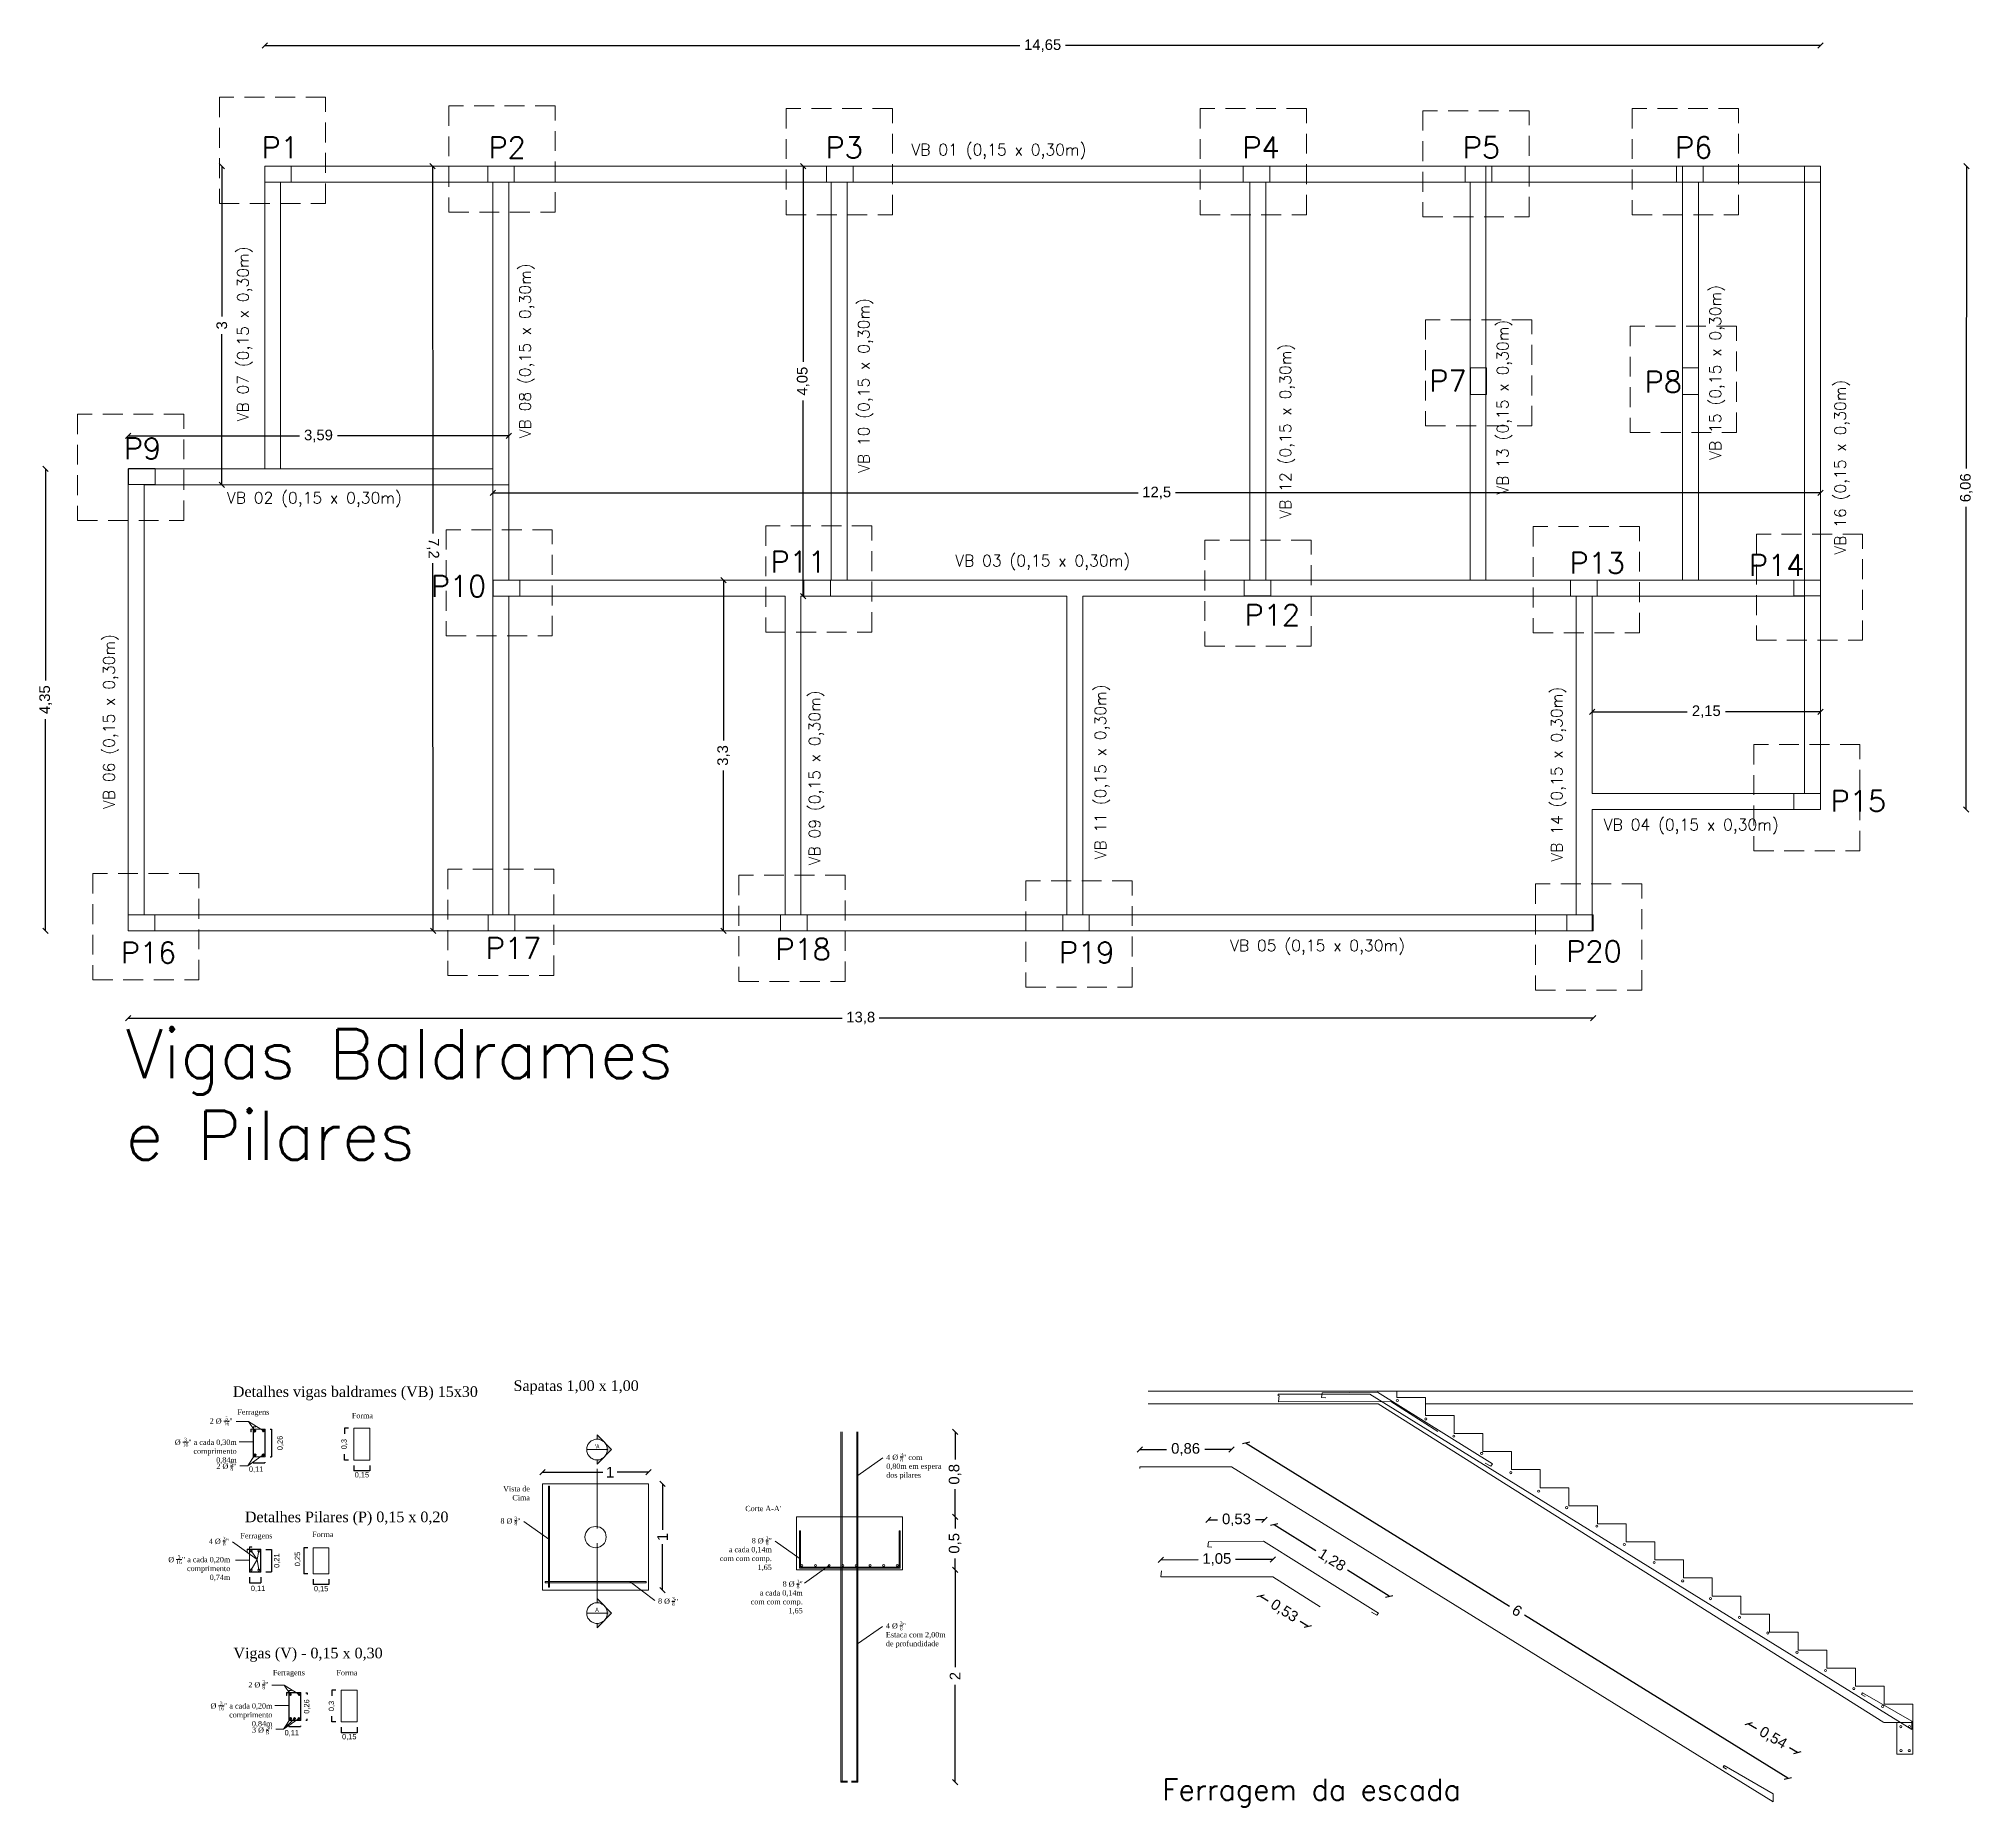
# Model space of a CAD drawing. Header units: metres. Extents: x 1628 to 1845, y 824 to 931.
# Drawn here: x 1764.54 to 1782.76, y 834.81 to 851.47 of the extents above; entities that cross this region are included whole.
import ezdxf
from ezdxf.enums import TextEntityAlignment as Align

# ---------------------------------------------------------------- set-up
doc = ezdxf.new("R2010")
doc.units = ezdxf.units.M
doc.header["$LTSCALE"] = 0.15
for name, pattern in [('ACAD_ISO02W100', [15, 12, -3]), ('CONTINUO', [0]), ('HIDDEN', [0.375, 0.25, -0.125]), ('HIDDEN2', [0.1875, 0.125, -0.0625])]:
    doc.linetypes.add(name, pattern=pattern)
doc.layers.get('0').update_dxf_attribs({"lineweight": 0, "plot": 0})
doc.layers.get('Defpoints').update_dxf_attribs({"lineweight": 0})
for name, color, linetype, lineweight in [('Alvenaria', 170, 'Continuous', 0), ('Alvenaria ext', 5, 'Continuous', 5), ('Alvenaria int', 150, 'Continuous', 5), ('Linhas invisíveis', 6, 'ACAD_ISO02W100', 0), ('Sistema elétrico', 54, 'Continuous', 0), ('Texto', 7, 'Continuous', 0)]:
    doc.layers.add(name, color=color, linetype=linetype, lineweight=lineweight)
doc.layers.add('SELO', color=5, linetype='Continuous')
doc.styles.add('lunardi 01', font='times.ttf', dxfattribs={"height": 0.05})
doc.styles.add('lunardi 02', font='romans.shx', dxfattribs={"height": 0.2})
doc.styles.add('lunardi 04', font='romans.shx', dxfattribs={"height": 0.4})
doc.styles.get("Standard").update_dxf_attribs({"font": 'arial.ttf'})
doc.styles.add('Tahoma', font='tahoma.ttf')
doc.dimstyles.new('Lunardi', dxfattribs={"dimtxt": 0.1, "dimasz": 0.05, "dimexe": 0, "dimexo": 0.05, "dimgap": 0.05, "dimtad": 0, "dimzin": 9, "dimtxsty": 'Standard', "dimblk": 'OBLIQUE', "dimcen": 0, "dimse1": 1, "dimse2": 1, "dimclrd": 1, "dimclre": 1, "dimclrt": 1, "dimadec": 0, "dimazin": 0, "dimtfac": 1, "dimtmove": 1, "dimatfit": 2, "dimldrblk": 'OBLIQUE', "dimfxl": 1, "dimarcsym": 0})
doc.dimstyles.new('Lunardi 005', dxfattribs={"dimtxt": 0.05, "dimasz": 0, "dimexe": 0, "dimexo": 0.05, "dimgap": 0.05, "dimtad": 0, "dimzin": 9, "dimtxsty": 'Standard', "dimblk": 'DOT', "dimcen": 1.3, "dimclrd": 1, "dimclre": 1, "dimclrt": 1, "dimadec": 0, "dimazin": 0, "dimtfac": 1, "dimtmove": 2, "dimatfit": 2, "dimldrblk": 'DOT', "dimfxl": 1, "dimarcsym": 0})

msp = doc.modelspace()

# ---------------------------------------------------------------- texts
at = {"layer": 'Texto', "ltscale": 0.2, "style": 'lunardi 01'}
for s, p in [('Detalhes vigas baldrames (VB) 15x30', (1766.373, 838.676)), ('Sapatas 1,00 x 1,00', (1769.016, 838.732)), ('Detalhes Pilares (P) 0,15 x 0,20', (1766.486, 837.496)), ('Vigas (V) - 0,15 x 0,30', (1766.378, 836.214))]:
    msp.add_text(s, height=0.1, dxfattribs=at).set_placement(p)
at = {"layer": 'Texto', "style": 'lunardi 02'}
msp.add_text('Ferragem da escada', height=0.2, rotation=359.9957, dxfattribs=at).set_placement((1775.123, 834.878))
at = {"layer": 'Texto', "attachment_point": 1}
for s, insert, char_height, width, rotation, style in [('P1', (1766.642, 850.543), 0.2, 0.49898, 359.9957, 'lunardi 02'), ('P2', (1768.779, 850.543), 0.2, 0.49898, 359.9957, 'lunardi 02'), ('P3', (1771.953, 850.543), 0.2, 0.49898, 359.9957, 'lunardi 02'), ('P4', (1775.878, 850.543), 0.2, 0.49898, 359.9957, 'lunardi 02'), ('P5', (1777.953, 850.543), 0.2, 0.49898, 359.9957, 'lunardi 02'), ('P6', (1779.952, 850.543), 0.2, 0.49898, 359.9957, 'lunardi 02'), ('VB 07 (0,15 x 0,30m)', (1766.414, 847.863), 0.10736, 2.13838, 90, 'lunardi 04'), ('VB 08 (0,15 x 0,30m)', (1769.071, 847.704), 0.10736, 2.13838, 90, 'lunardi 04'), ('VB 15 (0,15 x 0,30m)', (1780.278, 847.501), 0.10736, 2.13838, 90, 'lunardi 04'), ('VB 10 (0,15 x 0,30m)', (1772.26, 847.377), 0.10736, 2.13838, 90, 'lunardi 04'), ('VB 13 (0,15 x 0,30m)', (1778.276, 847.173), 0.10736, 2.13838, 90, 'lunardi 04'), ('VB 12 (0,15 x 0,30m)', (1776.23, 846.947), 0.10736, 2.13838, 90, 'lunardi 04'), ('P7', (1777.638, 848.345), 0.2, 0.49898, 359.9957, 'lunardi 02'), ('P8', (1779.666, 848.335), 0.2, 0.49898, 359.9957, 'lunardi 02'), ('VB 16 (0,15 x 0,30m)', (1781.454, 846.608), 0.10736, 2.13838, 90, 'lunardi 04'), ('P9', (1765.346, 847.708), 0.2, 0.49898, 359.9957, 'lunardi 02'), ('P11', (1771.435, 846.641), 0.2, 0.49898, 359.9957, 'lunardi 02'), ('P13', (1778.958, 846.63), 0.2, 0.49898, 359.9957, 'lunardi 02'), ('P14', (1780.647, 846.609), 0.2, 0.49898, 359.9957, 'lunardi 02'), ('P10', (1768.236, 846.412), 0.2, 0.49898, 359.9957, 'lunardi 02'), ('P12', (1775.899, 846.14), 0.2, 0.49898, 359.9957, 'lunardi 02'), ('VB 06 (0,15 x 0,30m)', (1765.153, 844.213), 0.10736, 2.13838, 90, 'lunardi 04'), ('VB 09 (0,15 x 0,30m)', (1771.797, 843.682), 0.10736, 2.13838, 90, 'lunardi 04'), ('VB 11 (0,15 x 0,30m)', (1774.488, 843.738), 0.10736, 2.13838, 90, 'lunardi 04'), ('VB 14 (0,15 x 0,30m)', (1778.785, 843.716), 0.10736, 2.13838, 90, 'lunardi 04'), ('P15', (1781.417, 844.388), 0.2, 0.49898, 359.9957, 'lunardi 02'), ('P16', (1765.317, 842.96), 0.2, 0.49898, 359.9957, 'lunardi 02'), ('P17', (1768.753, 843.003), 0.2, 0.49898, 359.9957, 'lunardi 02'), ('P18', (1771.481, 842.993), 0.2, 0.49898, 359.9957, 'lunardi 02'), ('P19', (1774.151, 842.961), 0.2, 0.49898, 359.9957, 'lunardi 02'), ('P20', (1778.928, 842.972), 0.2, 0.49898, 359.9957, 'lunardi 02'), ('Vigas Baldrames e Pilares', (1765.363, 842.139), 0.46105, 6.09813, 359.9957, 'lunardi 02')]:
    msp.add_mtext(s, dxfattribs=dict(at, insert=insert, char_height=char_height, width=width, rotation=rotation, style=style))
at = {"layer": 'Texto', "char_height": 0.10736, "width": 2.13838, "attachment_point": 1, "style": 'lunardi 04'}
for s, insert in [('VB 01 (0,15 x 0,30m)', (1772.763, 850.476)), ('VB 02 (0,15 x 0,30m)', (1766.317, 847.197)), ('VB 03 (0,15 x 0,30m)', (1773.175, 846.605)), ('VB 04 (0,15 x 0,30m)', (1779.282, 844.119)), ('VB 05 (0,15 x 0,30m)', (1775.763, 842.981))]:
    msp.add_mtext(s, dxfattribs=dict(at, insert=insert))
at = {"layer": 'Texto', "ltscale": 0.2, "char_height": 0.05, "width": 0.38616, "attachment_point": 3, "style": 'lunardi 01'}
for s, insert in [('Ferragens', (1766.716, 838.559)), ('Forma', (1767.693, 838.525)), ('Vista de Cima', (1769.17, 837.836)), ("Corte A-A'", (1771.536, 837.65)), ('Ferragens', (1766.745, 837.394)), ('Forma', (1767.32, 837.406)), ('Ferragens', (1767.051, 836.105)), ('Forma', (1767.547, 836.103))]:
    msp.add_mtext(s, dxfattribs=dict(at, insert=insert))
at = {"layer": 'Texto', "lineweight": 0, "char_height": 0.05, "style": 'lunardi 01'}
for s, insert, width, attachment_point in [('\\A1;2 %%C {\\H0.7x;\\S5/16;}"', (1766.371, 838.491), 0.53839, 3), ('\\A1;%%C {\\H0.7x;\\S3/16;}" a cada 0,30m comprimento 0,84m', (1766.409, 838.291), 0.60051, 3), ('\\A1;4 %%C {\\H0.7x;\\S3/8;}" com 0,80m em espera dos pilares', (1772.525, 838.149), 0.54029, 1), ('\\A1;2 %%C {\\H0.7x;\\S5/8;}"', (1766.407, 838.065), 0.53839, 3), ('\\A1;8 %%C {\\H0.7x;\\S3/8;}"', (1769.082, 837.55), 0.53839, 3), ('\\A1;4 %%C {\\H0.7x;\\S3/8;}"', (1766.336, 837.358), 0.53839, 3), ('\\A1;8 %%C {\\H0.7x;\\S3/8;}"\\Pa cada 0,14m com com comp. 1,65', (1771.448, 837.364), 0.53839, 3), ('\\A1;%%C {\\H0.7x;\\S3/16;}" a cada 0,20m comprimento 0,74m', (1766.348, 837.186), 0.60051, 3), ('\\A1;8 %%C {\\H0.7x;\\S3/8;}"\\Pa cada 0,14m com com comp. 1,65', (1771.739, 836.956), 0.53839, 3), ('\\A1;4 %%C {\\H0.7x;\\S3/8;}" \\PEstaca com 2,00m de profundidade', (1772.522, 836.562), 0.57612, 1), ('\\A1;2 %%C {\\H0.7x;\\S3/8;\\H1.4286x;"}', (1766.708, 836.007), 0.53839, 3), ('\\A1;%%C {\\H0.7x;\\S3/16;}" a cada 0,20m comprimento 0,84m', (1766.745, 835.808), 0.60051, 3), ('\\A1;3 %%C {\\H0.7x;\\S3/8;}"', (1766.743, 835.581), 0.53839, 3)]:
    msp.add_mtext(s, dxfattribs=dict(at, insert=insert, width=width, attachment_point=attachment_point))
at = {"layer": 'Texto', "lineweight": 0, "insert": (1770.375, 836.712), "char_height": 0.05, "width": 0.53839, "attachment_point": 7, "rotation": 358.327, "style": 'lunardi 01'}
msp.add_mtext('\\A1;8 %%C {\\H0.7x;\\S3/8;}"', dxfattribs=at)

# ---------------------------------------------------------------- blocks, each defined once
blk = doc.blocks.new('*D221')
at = {"layer": 'Defpoints', "color": 0}
for p in [(1767.513, 838.381), (1767.424, 838.081), (1767.513, 838.081)]:
    blk.add_point(p, dxfattribs=at)
at = {"layer": 'Texto', "color": 1, "lineweight": -2}
for p, q in [((1767.463, 838.381), (1767.424, 838.381)), ((1767.424, 838.381), (1767.424, 838.327)), ((1767.424, 838.081), (1767.424, 838.136)), ((1767.463, 838.081), (1767.424, 838.081))]:
    blk.add_line(p, q, dxfattribs=at)
at = {"layer": 'Texto', "color": 1, "lineweight": 0, "insert": (1767.424, 838.231), "char_height": 0.05, "attachment_point": 5, "rotation": 90}
blk.add_mtext('0,3', dxfattribs=at)
blk = doc.blocks.new('_Dot')
at = {"color": 0, "linetype": 'ByBlock', "lineweight": -2}
blk.add_line((-0.5, 0), (-1, 0), dxfattribs=at)
at = {"color": 0, "linetype": 'ByBlock', "const_width": 0.5}
blk.add_lwpolyline([(-0.25, 0, 1), (0.25, 0, 1)], format="xyb", close=True, dxfattribs=at)
blk = doc.blocks.new('*D222')
at = {"layer": 'Defpoints', "color": 0}
for p in [(1767.513, 838.081), (1767.513, 837.98), (1767.663, 838.081)]:
    blk.add_point(p, dxfattribs=at)
at = {"layer": 'Texto', "color": 1, "lineweight": -2}
for p, q in [((1767.513, 838.031), (1767.513, 837.98)), ((1767.663, 837.98), (1767.513, 837.98)), ((1767.663, 838.031), (1767.663, 837.98))]:
    blk.add_line(p, q, dxfattribs=at)
at = {"layer": 'Texto', "color": 1, "lineweight": 0, "insert": (1767.588, 837.938), "char_height": 0.05, "attachment_point": 5}
blk.add_mtext('0,15', dxfattribs=at)
blk = doc.blocks.new('*D223')
at = {"layer": 'Defpoints', "color": 0}
for p in [(1766.675, 838.371), (1766.675, 838.113), (1766.737, 838.113)]:
    blk.add_point(p, dxfattribs=at)
at = {"layer": 'Texto', "color": 1, "lineweight": -2}
for p, q in [((1766.725, 838.371), (1766.737, 838.371)), ((1766.737, 838.371), (1766.737, 838.113)), ((1766.725, 838.113), (1766.737, 838.113))]:
    blk.add_line(p, q, dxfattribs=at)
at = {"layer": 'Texto', "color": 1, "lineweight": 0, "insert": (1766.821, 838.242), "char_height": 0.05, "attachment_point": 5, "rotation": 90}
blk.add_mtext('0,26', dxfattribs=at)
blk = doc.blocks.new('*D220')
at = {"layer": 'Defpoints', "color": 0}
for p in [(1766.565, 838.111), (1766.675, 838.111), (1766.675, 838.054)]:
    blk.add_point(p, dxfattribs=at)
at = {"layer": 'Texto', "color": 1, "lineweight": -2}
for p, q in [((1766.565, 838.061), (1766.565, 838.054)), ((1766.565, 838.054), (1766.675, 838.054)), ((1766.675, 838.061), (1766.675, 838.054))]:
    blk.add_line(p, q, dxfattribs=at)
at = {"layer": 'Texto', "color": 1, "lineweight": 0, "insert": (1766.592, 837.991), "char_height": 0.05, "attachment_point": 5, "rotation": 0.0101}
blk.add_mtext('0,11', dxfattribs=at)
blk = doc.blocks.new('*D249')
at = {"layer": 'Defpoints', "color": 0}
for p in [(1767.129, 837.256), (1767.041, 837.009), (1767.129, 837.009)]:
    blk.add_point(p, dxfattribs=at)
at = {"layer": 'Texto', "color": 1, "lineweight": -2}
for p, q in [((1767.079, 837.256), (1767.041, 837.256)), ((1767.041, 837.256), (1767.041, 837.009)), ((1767.079, 837.009), (1767.041, 837.009))]:
    blk.add_line(p, q, dxfattribs=at)
at = {"layer": 'Texto', "color": 1, "lineweight": 0, "insert": (1766.986, 837.149), "char_height": 0.05, "attachment_point": 5, "rotation": 90}
blk.add_mtext('0,25', dxfattribs=at)
blk = doc.blocks.new('*D250')
at = {"layer": 'Defpoints', "color": 0}
for p in [(1767.129, 837.009), (1767.129, 836.908), (1767.278, 837.009)]:
    blk.add_point(p, dxfattribs=at)
at = {"layer": 'Texto', "color": 1, "lineweight": -2}
for p, q in [((1767.129, 836.959), (1767.129, 836.908)), ((1767.278, 836.908), (1767.129, 836.908)), ((1767.278, 836.959), (1767.278, 836.908))]:
    blk.add_line(p, q, dxfattribs=at)
at = {"layer": 'Texto', "color": 1, "lineweight": 0, "insert": (1767.204, 836.866), "char_height": 0.05, "attachment_point": 5}
blk.add_mtext('0,15', dxfattribs=at)
blk = doc.blocks.new('*D251')
at = {"layer": 'Defpoints', "color": 0}
for p in [(1766.633, 837.24), (1766.633, 837.029), (1766.736, 837.029)]:
    blk.add_point(p, dxfattribs=at)
at = {"layer": 'Texto', "color": 1, "lineweight": -2}
for p, q in [((1766.683, 837.24), (1766.736, 837.24)), ((1766.736, 837.24), (1766.736, 837.029)), ((1766.683, 837.029), (1766.736, 837.029))]:
    blk.add_line(p, q, dxfattribs=at)
at = {"layer": 'Texto', "color": 1, "lineweight": 0, "insert": (1766.79, 837.134), "char_height": 0.05, "attachment_point": 5, "rotation": 90}
blk.add_mtext('0,21', dxfattribs=at)
blk = doc.blocks.new('*D248')
at = {"layer": 'Defpoints', "color": 0}
for p in [(1766.529, 837.027), (1766.635, 837.027), (1766.635, 836.924)]:
    blk.add_point(p, dxfattribs=at)
at = {"layer": 'Texto', "color": 1, "lineweight": -2}
for p, q in [((1766.529, 836.977), (1766.529, 836.924)), ((1766.529, 836.924), (1766.635, 836.924)), ((1766.635, 836.977), (1766.635, 836.924))]:
    blk.add_line(p, q, dxfattribs=at)
at = {"layer": 'Texto', "color": 1, "lineweight": 0, "insert": (1766.61, 836.868), "char_height": 0.05, "attachment_point": 5}
blk.add_mtext('0,11', dxfattribs=at)
blk = doc.blocks.new('*U254')
at = {"layer": 'SELO', "lineweight": 0}
blk.add_circle((0, 0), 0.01, dxfattribs=at)
blk = doc.blocks.new('*U255')
at = {"layer": 'Alvenaria', "color": 0, "linetype": 'ByBlock', "lineweight": -2}
for p in [(0, 0), (0.128, 0), (0.257, 0), (0.385, 0), (0.513, 0), (0.642, 0), (0.77, 0), (0.898, 0)]:
    blk.add_blockref('*U254', p, dxfattribs=at)
blk = doc.blocks.new('_Oblique')
at = {"color": 0, "linetype": 'ByBlock', "lineweight": -2}
blk.add_line((-0.5, -0.5), (0.5, 0.5), dxfattribs=at)
blk = doc.blocks.new('*D259')
at = {"layer": 'Alvenaria', "color": 1, "linetype": 'CONTINUO', "lineweight": -2, "ltscale": 10}
for p, q in [((1773.173, 838.347), (1773.173, 838.088)), ((1773.173, 837.547), (1773.173, 837.806))]:
    blk.add_line(p, q, dxfattribs=at)
at = {"layer": 'Defpoints', "color": 0, "linetype": 'CONTINUO', "ltscale": 10}
for p in [(1772.259, 838.347), (1772.259, 837.547), (1773.173, 837.547)]:
    blk.add_point(p, dxfattribs=at)
at = {"layer": 'Alvenaria', "color": 1, "linetype": 'CONTINUO', "lineweight": -2, "ltscale": 10, "xscale": 0.05, "yscale": 0.05, "zscale": 0.05}
for p, rotation in [((1773.173, 838.347), 90), ((1773.173, 837.547), 270)]:
    blk.add_blockref('_Oblique', p, dxfattribs=dict(at, rotation=rotation))
at = {"layer": 'Alvenaria', "color": 1, "linetype": 'CONTINUO', "ltscale": 10, "insert": (1773.173, 837.947), "char_height": 0.1, "attachment_point": 5, "rotation": 90}
blk.add_mtext('0,8', dxfattribs=at)
blk = doc.blocks.new('*D260')
at = {"layer": 'Alvenaria', "color": 1, "linetype": 'CONTINUO', "lineweight": -2, "ltscale": 10}
for p, q in [((1773.173, 837.547), (1773.173, 837.438)), ((1773.173, 837.047), (1773.173, 837.155))]:
    blk.add_line(p, q, dxfattribs=at)
at = {"layer": 'Defpoints', "color": 0, "linetype": 'CONTINUO', "ltscale": 10}
for p in [(1772.259, 837.547), (1772.679, 837.047), (1773.173, 837.047)]:
    blk.add_point(p, dxfattribs=at)
at = {"layer": 'Alvenaria', "color": 1, "linetype": 'CONTINUO', "lineweight": -2, "ltscale": 10, "xscale": 0.05, "yscale": 0.05, "zscale": 0.05}
for p, rotation in [((1773.173, 837.547), 90), ((1773.173, 837.047), 270)]:
    blk.add_blockref('_Oblique', p, dxfattribs=dict(at, rotation=rotation))
at = {"layer": 'Alvenaria', "color": 1, "linetype": 'CONTINUO', "ltscale": 10, "insert": (1773.173, 837.297), "char_height": 0.1, "attachment_point": 5, "rotation": 90}
blk.add_mtext('0,5', dxfattribs=at)
blk = doc.blocks.new('*D261')
at = {"layer": 'Alvenaria', "color": 1, "linetype": 'CONTINUO', "lineweight": -2, "ltscale": 10}
for p, q in [((1773.173, 837.047), (1773.173, 836.13)), ((1773.173, 835.047), (1773.173, 835.964))]:
    blk.add_line(p, q, dxfattribs=at)
at = {"layer": 'Defpoints', "color": 0, "linetype": 'CONTINUO', "ltscale": 10}
for p in [(1772.679, 837.047), (1772.259, 835.047), (1773.173, 835.047)]:
    blk.add_point(p, dxfattribs=at)
at = {"layer": 'Alvenaria', "color": 1, "linetype": 'CONTINUO', "lineweight": -2, "ltscale": 10, "xscale": 0.05, "yscale": 0.05, "zscale": 0.05}
for p, rotation in [((1773.173, 837.047), 90), ((1773.173, 835.047), 270)]:
    blk.add_blockref('_Oblique', p, dxfattribs=dict(at, rotation=rotation))
at = {"layer": 'Alvenaria', "color": 1, "linetype": 'CONTINUO', "ltscale": 10, "insert": (1773.173, 836.047), "char_height": 0.1, "attachment_point": 5, "rotation": 90}
blk.add_mtext('2', dxfattribs=at)
blk = doc.blocks.new('*D262')
at = {"layer": 'Alvenaria', "color": 1, "linetype": 'CONTINUO', "lineweight": -2, "ltscale": 10}
for p, q in [((1769.288, 837.967), (1769.856, 837.967)), ((1770.288, 837.967), (1769.993, 837.967))]:
    blk.add_line(p, q, dxfattribs=at)
at = {"layer": 'Defpoints', "color": 0, "linetype": 'CONTINUO', "ltscale": 10}
for p in [(1770.288, 837.967), (1769.288, 837.856), (1770.288, 837.856)]:
    blk.add_point(p, dxfattribs=at)
at = {"layer": 'Alvenaria', "color": 1, "linetype": 'CONTINUO', "lineweight": -2, "ltscale": 10, "xscale": 0.05, "yscale": 0.05, "zscale": 0.05, "rotation": 180}
blk.add_blockref('_Oblique', (1769.288, 837.967), dxfattribs=at)
at = {"layer": 'Alvenaria', "color": 1, "linetype": 'CONTINUO', "lineweight": -2, "ltscale": 10, "xscale": 0.05, "yscale": 0.05, "zscale": 0.05}
blk.add_blockref('_Oblique', (1770.288, 837.967), dxfattribs=at)
at = {"layer": 'Alvenaria', "color": 1, "linetype": 'CONTINUO', "ltscale": 10, "insert": (1769.925, 837.967), "char_height": 0.1, "attachment_point": 5}
blk.add_mtext('1', dxfattribs=at)
blk = doc.blocks.new('*D263')
at = {"layer": 'Alvenaria', "color": 1, "linetype": 'CONTINUO', "lineweight": -2, "ltscale": 10}
for p, q in [((1770.419, 837.856), (1770.419, 837.425)), ((1770.419, 836.856), (1770.419, 837.288))]:
    blk.add_line(p, q, dxfattribs=at)
at = {"layer": 'Defpoints', "color": 0, "linetype": 'CONTINUO', "ltscale": 10}
for p in [(1770.288, 837.856), (1770.288, 836.856), (1770.419, 836.856)]:
    blk.add_point(p, dxfattribs=at)
at = {"layer": 'Alvenaria', "color": 1, "linetype": 'CONTINUO', "lineweight": -2, "ltscale": 10, "xscale": 0.05, "yscale": 0.05, "zscale": 0.05}
for p, rotation in [((1770.419, 837.856), 90), ((1770.419, 836.856), 270)]:
    blk.add_blockref('_Oblique', p, dxfattribs=dict(at, rotation=rotation))
at = {"layer": 'Alvenaria', "color": 1, "linetype": 'CONTINUO', "ltscale": 10, "insert": (1770.419, 837.356), "char_height": 0.1, "attachment_point": 5, "rotation": 90}
blk.add_mtext('1', dxfattribs=at)
blk = doc.blocks.new('*D265')
at = {"layer": 'Defpoints', "color": 0}
for p in [(1767.394, 835.915), (1767.305, 835.615), (1767.394, 835.615)]:
    blk.add_point(p, dxfattribs=at)
at = {"layer": 'Texto', "color": 1, "lineweight": -2}
for p, q in [((1767.344, 835.915), (1767.305, 835.915)), ((1767.305, 835.915), (1767.305, 835.86)), ((1767.305, 835.615), (1767.305, 835.669)), ((1767.344, 835.615), (1767.305, 835.615))]:
    blk.add_line(p, q, dxfattribs=at)
at = {"layer": 'Texto', "color": 1, "lineweight": 0, "insert": (1767.305, 835.765), "char_height": 0.05, "attachment_point": 5, "rotation": 90}
blk.add_mtext('0,3', dxfattribs=at)
blk = doc.blocks.new('*D266')
at = {"layer": 'Defpoints', "color": 0}
for p in [(1767.394, 835.615), (1767.544, 835.615), (1767.394, 835.513)]:
    blk.add_point(p, dxfattribs=at)
at = {"layer": 'Texto', "color": 1, "lineweight": -2}
for p, q in [((1767.394, 835.565), (1767.394, 835.513)), ((1767.544, 835.513), (1767.394, 835.513)), ((1767.544, 835.565), (1767.544, 835.513))]:
    blk.add_line(p, q, dxfattribs=at)
at = {"layer": 'Texto', "color": 1, "lineweight": 0, "insert": (1767.469, 835.472), "char_height": 0.05, "attachment_point": 5}
blk.add_mtext('0,15', dxfattribs=at)
blk = doc.blocks.new('*D267')
at = {"layer": 'Defpoints', "color": 0}
for p in [(1767.011, 835.889), (1767.011, 835.631), (1767.073, 835.631)]:
    blk.add_point(p, dxfattribs=at)
at = {"layer": 'Texto', "color": 1, "lineweight": -2}
for p, q in [((1767.061, 835.889), (1767.073, 835.889)), ((1767.073, 835.889), (1767.073, 835.874)), ((1767.061, 835.631), (1767.073, 835.631)), ((1767.073, 835.631), (1767.073, 835.645))]:
    blk.add_line(p, q, dxfattribs=at)
at = {"layer": 'Texto', "color": 1, "lineweight": 0, "insert": (1767.072, 835.76), "char_height": 0.05, "attachment_point": 5, "rotation": 90}
blk.add_mtext('0,26', dxfattribs=at)
blk = doc.blocks.new('*D264')
at = {"layer": 'Defpoints', "color": 0}
for p in [(1766.901, 835.629), (1767.011, 835.629), (1767.011, 835.572)]:
    blk.add_point(p, dxfattribs=at)
at = {"layer": 'Texto', "color": 1, "lineweight": -2}
for p, q in [((1766.901, 835.579), (1766.901, 835.572)), ((1766.901, 835.572), (1767.011, 835.572)), ((1767.011, 835.579), (1767.011, 835.572))]:
    blk.add_line(p, q, dxfattribs=at)
at = {"layer": 'Texto', "color": 1, "lineweight": 0, "insert": (1766.928, 835.509), "char_height": 0.05, "attachment_point": 5}
blk.add_mtext('0,11', dxfattribs=at)
blk = doc.blocks.new('*U268')
h = blk.add_hatch(color=256)
edge = h.paths.add_edge_path()
edge.add_line((0, 5.255), (0, 5.385))
edge.add_line((0, 5.385), (0.442, 4.943))
edge.add_line((0.442, 4.943), (0, 4.501))
edge.add_line((0, 4.501), (0, 4.63))
edge.add_arc((0, 4.943), 0.312, 270, 450)
h = blk.add_hatch(color=256)
edge = h.paths.add_edge_path()
edge.add_line((0, 0.312), (0, 0.442))
edge.add_line((0, 0.442), (0.442, 0))
edge.add_line((0.442, 0), (0, -0.442))
edge.add_line((0, -0.442), (0, -0.313))
edge.add_arc((0, 0), 0.312, 270, 450)
for p, q in [((-0.313, 4.943), (0.312, 4.943)), ((0, 0.312), (0, 4.63)), ((-0.313, 0), (0.312, 0))]:
    blk.add_line(p, q)
for points in [[(0, 5.255), (0, 5.385), (0.442, 4.943), (0, 4.501), (0, 4.63, 1)], [(0, 0.312), (0, 0.442), (0.442, 0), (0, -0.442), (0, -0.313, 1)]]:
    blk.add_lwpolyline(points, format="xyb", close=True)
for centre in [(0, 4.943), (0, 0)]:
    blk.add_circle(centre, 0.312)
at = {"style": 'Tahoma', "flags": 8}
for tag, p in [('SHEETNUMBER-b', (0, 4.88)), ('SHEETNUMBER', (0, -0.063))]:
    blk.add_attdef(tag, text='', height=0.125, dxfattribs=at).set_placement(p, align=Align.TOP_CENTER)
for tag, p in [('VIEWNUMBER-b', (0, 4.943)), ('VIEWNUMBER', (0, 0))]:
    blk.add_attdef(tag, text='', height=0.125, dxfattribs=at).set_placement(p, align=Align.BOTTOM_CENTER)
blk = doc.blocks.new('*D276')
at = {"layer": 'Defpoints', "color": 0, "linetype": 'CONTINUO', "ltscale": 10}
for p in [(1781.322, 851.402), (1766.673, 850.267), (1781.322, 850.267)]:
    blk.add_point(p, dxfattribs=at)
at = {"layer": 'Sistema elétrico', "color": 1, "linetype": 'CONTINUO', "lineweight": -2, "ltscale": 10}
for p, q in [((1766.673, 851.402), (1773.783, 851.402)), ((1781.322, 851.402), (1774.212, 851.402))]:
    blk.add_line(p, q, dxfattribs=at)
at = {"layer": 'Sistema elétrico', "color": 1, "linetype": 'CONTINUO', "lineweight": -2, "ltscale": 10, "xscale": 0.05, "yscale": 0.05, "zscale": 0.05, "rotation": 180}
blk.add_blockref('_Oblique', (1766.673, 851.402), dxfattribs=at)
at = {"layer": 'Sistema elétrico', "color": 1, "linetype": 'CONTINUO', "lineweight": -2, "ltscale": 10, "xscale": 0.05, "yscale": 0.05, "zscale": 0.05}
blk.add_blockref('_Oblique', (1781.322, 851.402), dxfattribs=at)
at = {"layer": 'Sistema elétrico', "color": 1, "linetype": 'CONTINUO', "ltscale": 10, "insert": (1773.998, 851.402), "char_height": 0.1, "attachment_point": 5}
blk.add_mtext('14,65', dxfattribs=at)
blk = doc.blocks.new('*D277')
at = {"layer": 'Defpoints', "color": 0, "linetype": 'CONTINUO', "ltscale": 10}
for p in [(1768.972, 847.726), (1765.387, 847.417), (1768.972, 847.417)]:
    blk.add_point(p, dxfattribs=at)
at = {"layer": 'Sistema elétrico', "color": 1, "linetype": 'CONTINUO', "lineweight": -2, "ltscale": 10}
for p, q in [((1765.387, 847.726), (1767, 847.726)), ((1768.972, 847.726), (1767.359, 847.726))]:
    blk.add_line(p, q, dxfattribs=at)
at = {"layer": 'Sistema elétrico', "color": 1, "linetype": 'CONTINUO', "lineweight": -2, "ltscale": 10, "xscale": 0.05, "yscale": 0.05, "zscale": 0.05, "rotation": 180}
blk.add_blockref('_Oblique', (1765.387, 847.726), dxfattribs=at)
at = {"layer": 'Sistema elétrico', "color": 1, "linetype": 'CONTINUO', "lineweight": -2, "ltscale": 10, "xscale": 0.05, "yscale": 0.05, "zscale": 0.05}
blk.add_blockref('_Oblique', (1768.972, 847.726), dxfattribs=at)
at = {"layer": 'Sistema elétrico', "color": 1, "linetype": 'CONTINUO', "ltscale": 10, "insert": (1767.179, 847.726), "char_height": 0.1, "attachment_point": 5}
blk.add_mtext('3,59', dxfattribs=at)
blk = doc.blocks.new('*D278')
at = {"layer": 'Defpoints', "color": 0, "linetype": 'CONTINUO', "ltscale": 10}
for p in [(1766.673, 850.267), (1766.269, 847.267), (1766.673, 847.267)]:
    blk.add_point(p, dxfattribs=at)
at = {"layer": 'Sistema elétrico', "color": 1, "linetype": 'CONTINUO', "lineweight": -2, "ltscale": 10}
for p, q in [((1766.269, 850.267), (1766.269, 848.85)), ((1766.269, 847.267), (1766.269, 848.685))]:
    blk.add_line(p, q, dxfattribs=at)
at = {"layer": 'Sistema elétrico', "color": 1, "linetype": 'CONTINUO', "lineweight": -2, "ltscale": 10, "xscale": 0.05, "yscale": 0.05, "zscale": 0.05}
for p, rotation in [((1766.269, 850.267), 90), ((1766.269, 847.267), 270)]:
    blk.add_blockref('_Oblique', p, dxfattribs=dict(at, rotation=rotation))
at = {"layer": 'Sistema elétrico', "color": 1, "linetype": 'CONTINUO', "ltscale": 10, "insert": (1766.269, 848.767), "char_height": 0.1, "attachment_point": 5, "rotation": 90}
blk.add_mtext('3', dxfattribs=at)
blk = doc.blocks.new('*D279')
at = {"layer": 'Defpoints', "color": 0, "linetype": 'CONTINUO', "ltscale": 10}
for p in [(1768.773, 850.267), (1768.258, 843.066), (1768.777, 843.066)]:
    blk.add_point(p, dxfattribs=at)
at = {"layer": 'Sistema elétrico', "color": 1, "linetype": 'CONTINUO', "lineweight": -2, "ltscale": 10}
for p, q in [((1768.254, 850.267), (1768.256, 846.807)), ((1768.258, 843.066), (1768.256, 846.527))]:
    blk.add_line(p, q, dxfattribs=at)
at = {"layer": 'Sistema elétrico', "color": 1, "linetype": 'CONTINUO', "lineweight": -2, "ltscale": 10, "xscale": 0.05, "yscale": 0.05, "zscale": 0.05}
for p, rotation in [((1768.254, 850.267), 90.02691415036693), ((1768.258, 843.066), 270.026914150367)]:
    blk.add_blockref('_Oblique', p, dxfattribs=dict(at, rotation=rotation))
at = {"layer": 'Sistema elétrico', "color": 1, "linetype": 'CONTINUO', "ltscale": 10, "insert": (1768.256, 846.667), "char_height": 0.1, "attachment_point": 5, "rotation": 270.0269}
blk.add_mtext('7,2', dxfattribs=at)
blk = doc.blocks.new('*D280')
at = {"layer": 'Defpoints', "color": 0, "linetype": 'CONTINUO', "ltscale": 10}
for p in [(1765.387, 847.417), (1764.61, 843.066), (1765.387, 843.066)]:
    blk.add_point(p, dxfattribs=at)
at = {"layer": 'Sistema elétrico', "color": 1, "linetype": 'CONTINUO', "lineweight": -2, "ltscale": 10}
for p, q in [((1764.61, 847.417), (1764.61, 845.424)), ((1764.61, 843.066), (1764.61, 845.06))]:
    blk.add_line(p, q, dxfattribs=at)
at = {"layer": 'Sistema elétrico', "color": 1, "linetype": 'CONTINUO', "lineweight": -2, "ltscale": 10, "xscale": 0.05, "yscale": 0.05, "zscale": 0.05}
for p, rotation in [((1764.61, 847.417), 90), ((1764.61, 843.066), 270)]:
    blk.add_blockref('_Oblique', p, dxfattribs=dict(at, rotation=rotation))
at = {"layer": 'Sistema elétrico', "color": 1, "linetype": 'CONTINUO', "ltscale": 10, "insert": (1764.61, 845.242), "char_height": 0.1, "attachment_point": 5, "rotation": 90}
blk.add_mtext('4,35', dxfattribs=at)
blk = doc.blocks.new('*D281')
at = {"layer": 'Defpoints', "color": 0, "linetype": 'CONTINUO', "ltscale": 10}
for p in [(1765.387, 843.066), (1779.183, 843.066), (1779.183, 842.244)]:
    blk.add_point(p, dxfattribs=at)
at = {"layer": 'Sistema elétrico', "color": 1, "linetype": 'CONTINUO', "lineweight": -2, "ltscale": 10}
for p, q in [((1765.387, 842.244), (1772.11, 842.244)), ((1779.183, 842.244), (1772.46, 842.244))]:
    blk.add_line(p, q, dxfattribs=at)
at = {"layer": 'Sistema elétrico', "color": 1, "linetype": 'CONTINUO', "lineweight": -2, "ltscale": 10, "xscale": 0.05, "yscale": 0.05, "zscale": 0.05, "rotation": 180}
blk.add_blockref('_Oblique', (1765.387, 842.244), dxfattribs=at)
at = {"layer": 'Sistema elétrico', "color": 1, "linetype": 'CONTINUO', "lineweight": -2, "ltscale": 10, "xscale": 0.05, "yscale": 0.05, "zscale": 0.05}
blk.add_blockref('_Oblique', (1779.183, 842.244), dxfattribs=at)
at = {"layer": 'Sistema elétrico', "color": 1, "linetype": 'CONTINUO', "ltscale": 10, "insert": (1772.285, 842.244), "char_height": 0.1, "attachment_point": 5}
blk.add_mtext('13,8', dxfattribs=at)
blk = doc.blocks.new('*D282')
at = {"layer": 'Defpoints', "color": 0, "linetype": 'CONTINUO', "ltscale": 10}
for p in [(1770.994, 846.367), (1771.53, 846.367), (1771.53, 843.066)]:
    blk.add_point(p, dxfattribs=at)
at = {"layer": 'Sistema elétrico', "color": 1, "linetype": 'CONTINUO', "lineweight": -2, "ltscale": 10}
for p, q in [((1770.994, 846.367), (1770.994, 844.858)), ((1770.994, 843.066), (1770.994, 844.576))]:
    blk.add_line(p, q, dxfattribs=at)
at = {"layer": 'Sistema elétrico', "color": 1, "linetype": 'CONTINUO', "lineweight": -2, "ltscale": 10, "xscale": 0.05, "yscale": 0.05, "zscale": 0.05}
for p, rotation in [((1770.994, 846.367), 90), ((1770.994, 843.066), 270)]:
    blk.add_blockref('_Oblique', p, dxfattribs=dict(at, rotation=rotation))
at = {"layer": 'Sistema elétrico', "color": 1, "linetype": 'CONTINUO', "ltscale": 10, "insert": (1770.994, 844.717), "char_height": 0.1, "attachment_point": 5, "rotation": 90}
blk.add_mtext('3,3', dxfattribs=at)
blk = doc.blocks.new('*D283')
at = {"layer": 'Defpoints', "color": 0, "linetype": 'CONTINUO', "ltscale": 10}
for p in [(1771.964, 850.267), (1771.743, 846.218), (1771.964, 846.218)]:
    blk.add_point(p, dxfattribs=at)
at = {"layer": 'Sistema elétrico', "color": 1, "linetype": 'CONTINUO', "lineweight": -2, "ltscale": 10}
for p, q in [((1771.743, 850.267), (1771.743, 848.425)), ((1771.743, 846.218), (1771.743, 848.06))]:
    blk.add_line(p, q, dxfattribs=at)
at = {"layer": 'Sistema elétrico', "color": 1, "linetype": 'CONTINUO', "lineweight": -2, "ltscale": 10, "xscale": 0.05, "yscale": 0.05, "zscale": 0.05}
for p, rotation in [((1771.743, 850.267), 90), ((1771.743, 846.218), 270)]:
    blk.add_blockref('_Oblique', p, dxfattribs=dict(at, rotation=rotation))
at = {"layer": 'Sistema elétrico', "color": 1, "linetype": 'CONTINUO', "ltscale": 10, "insert": (1771.743, 848.242), "char_height": 0.1, "attachment_point": 5, "rotation": 90}
blk.add_mtext('4,05', dxfattribs=at)
blk = doc.blocks.new('*D284')
at = {"layer": 'Defpoints', "color": 0, "linetype": 'CONTINUO', "ltscale": 10}
for p in [(1781.322, 850.267), (1781.321, 844.209), (1782.695, 844.209)]:
    blk.add_point(p, dxfattribs=at)
at = {"layer": 'Sistema elétrico', "color": 1, "linetype": 'CONTINUO', "lineweight": -2, "ltscale": 10}
for p, q in [((1782.696, 850.267), (1782.695, 847.418)), ((1782.695, 844.209), (1782.695, 847.058))]:
    blk.add_line(p, q, dxfattribs=at)
at = {"layer": 'Sistema elétrico', "color": 1, "linetype": 'CONTINUO', "lineweight": -2, "ltscale": 10, "xscale": 0.05, "yscale": 0.05, "zscale": 0.05}
for p, rotation in [((1782.696, 850.267), 89.9887057763986), ((1782.695, 844.209), 269.9887057763986)]:
    blk.add_blockref('_Oblique', p, dxfattribs=dict(at, rotation=rotation))
at = {"layer": 'Sistema elétrico', "color": 1, "linetype": 'CONTINUO', "ltscale": 10, "insert": (1782.695, 847.238), "char_height": 0.1, "attachment_point": 5, "rotation": 89.9887}
blk.add_mtext('6,06', dxfattribs=at)
blk = doc.blocks.new('*D285')
at = {"layer": 'Defpoints', "color": 0, "linetype": 'CONTINUO', "ltscale": 10}
for p in [(1768.822, 847.189), (1768.822, 846.369), (1781.322, 846.369)]:
    blk.add_point(p, dxfattribs=at)
at = {"layer": 'Sistema elétrico', "color": 1, "linetype": 'CONTINUO', "lineweight": -2, "ltscale": 10}
for p, q in [((1768.822, 847.189), (1774.897, 847.189)), ((1781.322, 847.189), (1775.248, 847.189))]:
    blk.add_line(p, q, dxfattribs=at)
at = {"layer": 'Sistema elétrico', "color": 1, "linetype": 'CONTINUO', "lineweight": -2, "ltscale": 10, "xscale": 0.05, "yscale": 0.05, "zscale": 0.05, "rotation": 180}
blk.add_blockref('_Oblique', (1768.822, 847.189), dxfattribs=at)
at = {"layer": 'Sistema elétrico', "color": 1, "linetype": 'CONTINUO', "lineweight": -2, "ltscale": 10, "xscale": 0.05, "yscale": 0.05, "zscale": 0.05}
blk.add_blockref('_Oblique', (1781.322, 847.189), dxfattribs=at)
at = {"layer": 'Sistema elétrico', "color": 1, "linetype": 'CONTINUO', "ltscale": 10, "insert": (1775.072, 847.189), "char_height": 0.1, "attachment_point": 5}
blk.add_mtext('12,5', dxfattribs=at)
blk = doc.blocks.new('*D286')
at = {"layer": 'Defpoints', "color": 0, "linetype": 'CONTINUO', "ltscale": 10}
for p in [(1781.322, 845.129), (1779.172, 844.358), (1781.322, 844.358)]:
    blk.add_point(p, dxfattribs=at)
at = {"layer": 'Sistema elétrico', "color": 1, "linetype": 'CONTINUO', "lineweight": -2, "ltscale": 10}
for p, q in [((1779.172, 845.129), (1780.066, 845.129)), ((1781.322, 845.129), (1780.428, 845.129))]:
    blk.add_line(p, q, dxfattribs=at)
at = {"layer": 'Sistema elétrico', "color": 1, "linetype": 'CONTINUO', "lineweight": -2, "ltscale": 10, "xscale": 0.05, "yscale": 0.05, "zscale": 0.05, "rotation": 180}
blk.add_blockref('_Oblique', (1779.172, 845.129), dxfattribs=at)
at = {"layer": 'Sistema elétrico', "color": 1, "linetype": 'CONTINUO', "lineweight": -2, "ltscale": 10, "xscale": 0.05, "yscale": 0.05, "zscale": 0.05}
blk.add_blockref('_Oblique', (1781.322, 845.129), dxfattribs=at)
at = {"layer": 'Sistema elétrico', "color": 1, "linetype": 'CONTINUO', "ltscale": 10, "insert": (1780.247, 845.129), "char_height": 0.1, "attachment_point": 5}
blk.add_mtext('2,15', dxfattribs=at)
blk = doc.blocks.new('*D288')
at = {"layer": 'Alvenaria int', "color": 1, "linetype": 'CONTINUO', "lineweight": -2, "ltscale": 10}
for p, q in [((1774.912, 838.182), (1775.164, 838.182)), ((1775.775, 838.182), (1775.524, 838.182))]:
    blk.add_line(p, q, dxfattribs=at)
at = {"layer": 'Defpoints', "color": 0, "linetype": 'CONTINUO', "ltscale": 10}
for p in [(1775.775, 838.182), (1774.912, 838.017), (1775.775, 838.017)]:
    blk.add_point(p, dxfattribs=at)
at = {"layer": 'Alvenaria int', "color": 1, "linetype": 'CONTINUO', "lineweight": -2, "ltscale": 10, "xscale": 0.05, "yscale": 0.05, "zscale": 0.05}
for p, rotation in [((1774.912, 838.182), 180.0156026288151), ((1775.775, 838.182), 0.01560262881515129)]:
    blk.add_blockref('_Oblique', p, dxfattribs=dict(at, rotation=rotation))
at = {"layer": 'Alvenaria int', "color": 1, "linetype": 'CONTINUO', "ltscale": 10, "insert": (1775.344, 838.182), "char_height": 0.1, "attachment_point": 5, "rotation": 0.0156}
blk.add_mtext('0,86', dxfattribs=at)
blk = doc.blocks.new('*D289')
at = {"layer": 'Alvenaria int', "color": 1, "linetype": 'CONTINUO', "lineweight": -2, "ltscale": 10}
for p, q in [((1775.913, 838.241), (1778.394, 836.706)), ((1781.016, 835.085), (1778.535, 836.619))]:
    blk.add_line(p, q, dxfattribs=at)
at = {"layer": 'Defpoints', "color": 0, "linetype": 'CONTINUO', "ltscale": 10}
for p in [(1775.775, 838.017), (1781.016, 835.085), (1780.878, 834.861)]:
    blk.add_point(p, dxfattribs=at)
at = {"layer": 'Alvenaria int', "color": 1, "linetype": 'CONTINUO', "lineweight": -2, "ltscale": 10, "xscale": 0.05, "yscale": 0.05, "zscale": 0.05}
for p, rotation in [((1775.913, 838.241), 148.264648975121), ((1781.016, 835.085), 328.2646489751211)]:
    blk.add_blockref('_Oblique', p, dxfattribs=dict(at, rotation=rotation))
at = {"layer": 'Alvenaria int', "color": 1, "linetype": 'CONTINUO', "ltscale": 10, "insert": (1778.465, 836.663), "char_height": 0.1, "attachment_point": 5, "rotation": 328.2646}
blk.add_mtext('6', dxfattribs=at)
blk = doc.blocks.new('*D290')
at = {"layer": 'Alvenaria int', "color": 1, "linetype": 'CONTINUO', "lineweight": -2, "ltscale": 10}
for p, q in [((1780.643, 835.598), (1780.719, 835.553)), ((1781.106, 835.327), (1781.029, 835.372))]:
    blk.add_line(p, q, dxfattribs=at)
at = {"layer": 'Defpoints', "color": 0, "linetype": 'CONTINUO', "ltscale": 10}
for p in [(1780.643, 835.598), (1780.415, 835.207), (1780.878, 834.937)]:
    blk.add_point(p, dxfattribs=at)
at = {"layer": 'Alvenaria int', "color": 1, "linetype": 'CONTINUO', "lineweight": -2, "ltscale": 10, "xscale": 0.05, "yscale": 0.05, "zscale": 0.05}
for p, rotation in [((1780.643, 835.598), 149.7106339868369), ((1781.106, 835.327), 329.7106339868368)]:
    blk.add_blockref('_Oblique', p, dxfattribs=dict(at, rotation=rotation))
at = {"layer": 'Alvenaria int', "color": 1, "linetype": 'CONTINUO', "ltscale": 10, "insert": (1780.874, 835.462), "char_height": 0.1, "attachment_point": 5, "rotation": 329.7106}
blk.add_mtext('0,54', dxfattribs=at)
blk = doc.blocks.new('*D291')
at = {"layer": 'Alvenaria int', "color": 1, "linetype": 'CONTINUO', "lineweight": -2, "ltscale": 10}
for p, q in [((1775.558, 837.518), (1775.643, 837.518)), ((1776.087, 837.518), (1776.003, 837.518))]:
    blk.add_line(p, q, dxfattribs=at)
at = {"layer": 'Defpoints', "color": 0, "linetype": 'CONTINUO', "ltscale": 10}
for p in [(1776.087, 837.518), (1775.558, 837.311), (1776.087, 837.311)]:
    blk.add_point(p, dxfattribs=at)
at = {"layer": 'Alvenaria int', "color": 1, "linetype": 'CONTINUO', "lineweight": -2, "ltscale": 10, "xscale": 0.05, "yscale": 0.05, "zscale": 0.05, "rotation": 180}
blk.add_blockref('_Oblique', (1775.558, 837.518), dxfattribs=at)
at = {"layer": 'Alvenaria int', "color": 1, "linetype": 'CONTINUO', "lineweight": -2, "ltscale": 10, "xscale": 0.05, "yscale": 0.05, "zscale": 0.05}
blk.add_blockref('_Oblique', (1776.087, 837.518), dxfattribs=at)
at = {"layer": 'Alvenaria int', "color": 1, "linetype": 'CONTINUO', "ltscale": 10, "insert": (1775.823, 837.518), "char_height": 0.1, "attachment_point": 5}
blk.add_mtext('0,53', dxfattribs=at)
blk = doc.blocks.new('*D292')
at = {"layer": 'Alvenaria int', "color": 1, "linetype": 'CONTINUO', "lineweight": -2, "ltscale": 10}
for p, q in [((1776.178, 837.473), (1776.57, 837.229)), ((1777.26, 836.798), (1776.867, 837.043))]:
    blk.add_line(p, q, dxfattribs=at)
at = {"layer": 'Defpoints', "color": 0, "linetype": 'CONTINUO', "ltscale": 10}
for p in [(1776.079, 837.316), (1777.26, 836.798), (1777.161, 836.64)]:
    blk.add_point(p, dxfattribs=at)
at = {"layer": 'Alvenaria int', "color": 1, "linetype": 'CONTINUO', "lineweight": -2, "ltscale": 10, "xscale": 0.05, "yscale": 0.05, "zscale": 0.05}
for p, rotation in [((1776.178, 837.473), 148.0370004951833), ((1777.26, 836.798), 328.0370004951833)]:
    blk.add_blockref('_Oblique', p, dxfattribs=dict(at, rotation=rotation))
at = {"layer": 'Alvenaria int', "color": 1, "linetype": 'CONTINUO', "ltscale": 10, "insert": (1776.719, 837.136), "char_height": 0.1, "attachment_point": 5, "rotation": 328.037}
blk.add_mtext('1,28', dxfattribs=at)
blk = doc.blocks.new('*D293')
at = {"layer": 'Alvenaria int', "color": 1, "linetype": 'CONTINUO', "lineweight": -2, "ltscale": 10}
for p, q in [((1776.049, 836.801), (1776.12, 836.755)), ((1776.494, 836.516), (1776.423, 836.562))]:
    blk.add_line(p, q, dxfattribs=at)
at = {"layer": 'Defpoints', "color": 0, "linetype": 'CONTINUO', "ltscale": 10}
for p in [(1776.166, 836.983), (1776.049, 836.801), (1776.61, 836.699)]:
    blk.add_point(p, dxfattribs=at)
at = {"layer": 'Alvenaria int', "color": 1, "linetype": 'CONTINUO', "lineweight": -2, "ltscale": 10, "xscale": 0.05, "yscale": 0.05, "zscale": 0.05}
for p, rotation in [((1776.049, 836.801), 147.399182756884), ((1776.494, 836.516), 327.399182756884)]:
    blk.add_blockref('_Oblique', p, dxfattribs=dict(at, rotation=rotation))
at = {"layer": 'Alvenaria int', "color": 1, "linetype": 'CONTINUO', "ltscale": 10, "insert": (1776.271, 836.658), "char_height": 0.1, "attachment_point": 5, "rotation": 327.3992}
blk.add_mtext('0,53', dxfattribs=at)
blk = doc.blocks.new('*D294')
at = {"layer": 'Alvenaria int', "color": 1, "linetype": 'CONTINUO', "lineweight": -2, "ltscale": 10}
for p, q in [((1775.111, 837.143), (1775.462, 837.144)), ((1776.165, 837.146), (1775.814, 837.145))]:
    blk.add_line(p, q, dxfattribs=at)
at = {"layer": 'Defpoints', "color": 0, "linetype": 'CONTINUO', "ltscale": 10}
for p in [(1775.111, 837.143), (1775.111, 836.981), (1776.166, 836.983)]:
    blk.add_point(p, dxfattribs=at)
at = {"layer": 'Alvenaria int', "color": 1, "linetype": 'CONTINUO', "lineweight": -2, "ltscale": 10, "xscale": 0.05, "yscale": 0.05, "zscale": 0.05}
for p, rotation in [((1775.111, 837.143), 180.1379062207376), ((1776.165, 837.146), 0.1379062207375892)]:
    blk.add_blockref('_Oblique', p, dxfattribs=dict(at, rotation=rotation))
at = {"layer": 'Alvenaria int', "color": 1, "linetype": 'CONTINUO', "ltscale": 10, "insert": (1775.638, 837.145), "char_height": 0.1, "attachment_point": 5, "rotation": 0.1379}
blk.add_mtext('1,05', dxfattribs=at)

# ---------------------------------------------------------------- dimensions: what is measured, and where the dimension line sits
at = {"layer": 'Alvenaria', "linetype": 'CONTINUO', "ltscale": 10}
for p1, p2, distance, picture, middle in [((1772.259, 838.347), (1772.259, 837.547), 0.914, '*D259', (1773.173, 837.947)), ((1770.288, 837.856), (1770.288, 836.856), 0.131, '*D263', (1770.419, 837.356))]:
    dim = msp.add_aligned_dim(p1=p1, p2=p2, distance=distance, dimstyle='Lunardi', override={"dimfxlon": 1}, dxfattribs=at)
    dim.commit()
    dim.dimension.update_dxf_attribs({"geometry": picture, "text_midpoint": middle})
dim = msp.add_linear_dim(base=(1770.288, 837.967), p1=(1769.288, 837.856), p2=(1770.288, 837.856), angle=0, dimstyle='Lunardi', override={"dimfxlon": 1}, dxfattribs=at)
dim.commit()
dim.dimension.update_dxf_attribs({"geometry": '*D262', "text_midpoint": (1769.925, 837.967), "dimtype": 161})
for base, p1, p2, picture, middle in [((1773.173, 837.047), (1772.259, 837.547), (1772.679, 837.047), '*D260', (1773.173, 837.297)), ((1773.173, 835.047), (1772.679, 837.047), (1772.259, 835.047), '*D261', (1773.173, 836.047))]:
    dim = msp.add_linear_dim(base=base, p1=p1, p2=p2, angle=90, dimstyle='Lunardi', override={"dimfxlon": 1}, dxfattribs=at)
    dim.commit()
    dim.dimension.update_dxf_attribs({"geometry": picture, "text_midpoint": middle})
at = {"layer": 'Alvenaria int', "linetype": 'CONTINUO', "ltscale": 10}
for p1, p2, distance, picture, middle in [((1774.912, 838.017), (1775.775, 838.017), 0.165, '*D288', (1775.344, 838.182)), ((1775.775, 838.017), (1780.878, 834.861), 0.263, '*D289', (1778.465, 836.663)), ((1775.558, 837.311), (1776.087, 837.311), 0.207, '*D291', (1775.823, 837.518)), ((1776.079, 837.316), (1777.161, 836.64), 0.186, '*D292', (1776.719, 837.136)), ((1776.1658, 836.9831), (1775.111, 836.9806), -0.1628, '*D294', (1775.638, 837.1446)), ((1776.61, 836.699), (1776.166, 836.983), 0.217, '*D293', (1776.271, 836.658)), ((1780.878, 834.937), (1780.415, 835.207), -0.452, '*D290', (1780.874, 835.462))]:
    dim = msp.add_aligned_dim(p1=p1, p2=p2, distance=distance, dimstyle='Lunardi', override={"dimfxlon": 1}, dxfattribs=at)
    dim.commit()
    dim.dimension.update_dxf_attribs({"geometry": picture, "text_midpoint": middle})
at = {"layer": 'Sistema elétrico', "linetype": 'CONTINUO', "ltscale": 10}
for p1, p2, distance, picture, middle in [((1766.673, 850.267), (1781.322, 850.267), 1.134, '*D276', (1773.998, 851.402)), ((1766.673, 850.267), (1766.673, 847.267), -0.404, '*D278', (1766.269, 848.767)), ((1768.773, 850.267), (1768.777, 843.066), -0.519, '*D279', (1768.256, 846.667)), ((1771.964, 850.267), (1771.964, 846.218), -0.221, '*D283', (1771.743, 848.242)), ((1781.322, 850.267), (1781.321, 844.209), 1.374, '*D284', (1782.695, 847.238)), ((1765.3869, 847.4173), (1768.972, 847.4173), 0.3092, '*D277', (1767.1795, 847.7265)), ((1765.387, 847.417), (1765.387, 843.066), -0.777, '*D280', (1764.61, 845.242)), ((1781.322, 846.369), (1768.822, 846.369), -0.819, '*D285', (1775.072, 847.189)), ((1771.53, 843.066), (1771.53, 846.367), 0.536, '*D282', (1770.994, 844.717)), ((1779.172, 844.358), (1781.322, 844.358), 0.771, '*D286', (1780.247, 845.129)), ((1765.387, 843.066), (1779.183, 843.066), -0.823, '*D281', (1772.285, 842.244))]:
    dim = msp.add_aligned_dim(p1=p1, p2=p2, distance=distance, dimstyle='Lunardi', override={"dimfxlon": 1}, dxfattribs=at)
    dim.commit()
    dim.dimension.update_dxf_attribs({"geometry": picture, "text_midpoint": middle})
at = {"layer": 'Texto', "lineweight": 0}
for base, p1, p2, angle, picture, middle in [((1766.737, 838.113), (1766.675, 838.371), (1766.675, 838.113), 270, '*D223', (1766.821, 838.242)), ((1767.424, 838.081), (1767.513, 838.381), (1767.513, 838.081), 270, '*D221', (1767.424, 838.231)), ((1766.675, 838.054), (1766.565, 838.111), (1766.675, 838.111), 0.0101, '*D220', (1766.592, 837.991)), ((1767.513, 837.98), (1767.663, 838.081), (1767.513, 838.081), 180, '*D222', (1767.588, 837.938)), ((1766.736, 837.029), (1766.633, 837.24), (1766.633, 837.029), 270, '*D251', (1766.79, 837.134)), ((1767.041, 837.009), (1767.129, 837.256), (1767.129, 837.009), 270, '*D249', (1766.986, 837.149)), ((1766.635, 836.924), (1766.529, 837.027), (1766.635, 837.027), 0, '*D248', (1766.61, 836.868)), ((1767.129, 836.908), (1767.278, 837.009), (1767.129, 837.009), 180, '*D250', (1767.204, 836.866)), ((1767.073, 835.631), (1767.011, 835.889), (1767.011, 835.631), 270, '*D267', (1767.072, 835.76)), ((1767.305, 835.615), (1767.394, 835.915), (1767.394, 835.615), 270, '*D265', (1767.305, 835.765)), ((1767.011, 835.572), (1766.901, 835.629), (1767.011, 835.629), 0, '*D264', (1766.928, 835.509)), ((1767.394, 835.513), (1767.544, 835.615), (1767.394, 835.615), 180, '*D266', (1767.469, 835.472))]:
    dim = msp.add_linear_dim(base=base, p1=p1, p2=p2, angle=angle, dimstyle='Lunardi 005', dxfattribs=at)
    dim.commit()
    dim.dimension.update_dxf_attribs({"geometry": picture, "text_midpoint": middle, "dimtype": 161})

# ---------------------------------------------------------------- hatches: boundary and pattern name
at = {"layer": 'Alvenaria', "lineweight": 0}
h = msp.add_hatch(dxfattribs=at)
h.set_pattern_fill('JIS_WOOD', color=256, scale=0.005, style=0)
h.set_pattern_definition([(135, (2910.9482277, 78.0426342), (0.002499999996, 0.002499999996), [])])
h.paths.add_polyline_path([(1766.651, 838.356, -1), (1766.671, 838.356, -1)])
h.paths.add_polyline_path([(1766.57, 838.355, -1), (1766.59, 838.355, -1)])
h.paths.add_polyline_path([(1766.571, 838.129, -1), (1766.591, 838.129, -1)])
h.paths.add_polyline_path([(1766.648, 838.129, -1), (1766.668, 838.129, -1)])
at = {"layer": 'Alvenaria', "linetype": 'CONTINUO', "ltscale": 10}
h = msp.add_hatch(color=256, dxfattribs=at)
h.dxf.hatch_style = 1
h.paths.add_polyline_path([(1771.707, 837.064), (1771.717, 837.064), (1772.657, 837.064), (1772.657, 837.074), (1772.657, 837.414), (1772.647, 837.414), (1772.647, 837.074), (1771.717, 837.074), (1771.717, 837.414), (1771.707, 837.414)])
h.paths.add_polyline_path([(1771.721, 837.089, 1), (1771.741, 837.089, 1)], flags=17)
h.paths.add_polyline_path([(1771.849, 837.089, 1), (1771.869, 837.089, 1)], flags=17)
h.paths.add_polyline_path([(1771.978, 837.089, 1), (1771.998, 837.089, 1)], flags=17)
h.paths.add_polyline_path([(1772.106, 837.089, 1), (1772.126, 837.089, 1)], flags=17)
h.paths.add_polyline_path([(1772.254, 837.089, 1), (1772.234, 837.089, 1)], flags=17)
h.paths.add_polyline_path([(1772.363, 837.089, 1), (1772.383, 837.089, 1)], flags=17)
h.paths.add_polyline_path([(1772.491, 837.089, 1), (1772.511, 837.089, 1)], flags=17)
h.paths.add_polyline_path([(1772.619, 837.089, 1), (1772.639, 837.089, 1)], flags=17)
at = {"layer": 'Alvenaria', "lineweight": 0}
h = msp.add_hatch(dxfattribs=at)
h.set_pattern_fill('JIS_WOOD', color=256, scale=0.005, style=0)
h.set_pattern_definition([(135, (2910.7163067, 78.6604936), (0.002499999996, 0.002499999996), [])])
h.paths.add_polyline_path([(1766.907, 835.873, -1), (1766.923, 835.873, -1)])
h.paths.add_polyline_path([(1766.988, 835.873, -1), (1767.004, 835.873, -1)])
h.paths.add_polyline_path([(1766.984, 835.647, -1), (1767.004, 835.647, -1)])
h.paths.add_polyline_path([(1766.944, 835.647, -1), (1766.964, 835.647, -1)])
h.paths.add_polyline_path([(1766.907, 835.647, -1), (1766.927, 835.647, -1)])

# ---------------------------------------------------------------- linework, layer by layer
at = {"layer": 'Alvenaria'}
for p, q in [((1781.322, 850.267), (1766.673, 850.267)), ((1766.673, 850.267), (1766.673, 847.417)), ((1778.172, 846.367), (1778.172, 850.267)), ((1778.172, 846.367), (1778.172, 850.267)), ((1780.022, 846.367), (1780.022, 850.267)), ((1780.022, 850.267), (1780.022, 846.367)), ((1780.022, 850.267), (1780.022, 846.367)), ((1781.172, 850.267), (1781.172, 844.358)), ((1781.322, 850.267), (1781.322, 844.208)), ((1768.822, 850.117), (1766.823, 850.117)), ((1766.823, 850.117), (1766.823, 847.417)), ((1768.822, 850.117), (1768.822, 846.367)), ((1781.322, 850.117), (1768.972, 850.117)), ((1768.972, 850.117), (1768.972, 846.367)), ((1775.95, 850.117), (1775.95, 846.367)), ((1776.1, 850.117), (1776.1, 846.367)), ((1778.022, 846.367), (1778.022, 850.117)), ((1780.172, 846.367), (1780.172, 850.117)), ((1780.172, 846.367), (1780.172, 850.117)), ((1765.387, 847.417), (1765.387, 843.066)), ((1765.537, 847.267), (1768.972, 847.267)), ((1765.537, 847.267), (1765.537, 843.216)), ((1766.673, 847.417), (1768.822, 847.417)), ((1768.822, 846.367), (1768.822, 843.216)), ((1768.972, 846.367), (1781.172, 846.367)), ((1777.472, 846.367), (1778.172, 846.367)), ((1768.972, 846.217), (1771.572, 846.217)), ((1768.972, 846.217), (1768.972, 843.216)), ((1771.572, 846.217), (1771.572, 843.216)), ((1771.722, 846.217), (1774.226, 846.217)), ((1771.722, 846.217), (1771.722, 843.216)), ((1774.226, 843.216), (1774.226, 846.217)), ((1774.376, 846.217), (1778.022, 846.217)), ((1774.376, 843.216), (1774.376, 846.217)), ((1774.376, 846.217), (1781.172, 846.217)), ((1779.022, 844.208), (1779.022, 846.217)), ((1779.172, 844.358), (1779.172, 846.217)), ((1781.172, 844.358), (1779.172, 844.358)), ((1781.322, 844.208), (1779.172, 844.208)), ((1781.322, 844.208), (1779.172, 844.208)), ((1765.387, 843.066), (1778.172, 843.066)), ((1765.537, 843.216), (1768.822, 843.216)), ((1768.972, 843.216), (1771.572, 843.216)), ((1771.722, 843.216), (1774.226, 843.216)), ((1774.376, 843.216), (1779.022, 843.216))]:
    msp.add_line(p, q, dxfattribs=at)
at = {"layer": 'Alvenaria', "color": 5, "linetype": 'HIDDEN', "ltscale": 10}
for p, q in [((1772.007, 850.117), (1772.007, 846.367)), ((1772.157, 850.117), (1772.157, 846.367))]:
    msp.add_line(p, q, dxfattribs=at)
at = {"layer": 'Alvenaria', "linetype": 'CONTINUO', "ltscale": 10}
for p, q in [((1772.007, 850.117), (1772.007, 846.367)), ((1772.157, 850.117), (1772.157, 846.367)), ((1772.099, 838.347), (1772.099, 835.047)), ((1772.109, 838.347), (1772.109, 835.047)), ((1772.249, 838.347), (1772.249, 835.047)), ((1772.259, 838.347), (1772.259, 835.047)), ((1771.679, 837.547), (1771.679, 837.047)), ((1771.679, 837.547), (1772.679, 837.547)), ((1772.679, 837.547), (1772.679, 837.047)), ((1771.679, 837.047), (1772.679, 837.047)), ((1772.099, 835.057), (1772.16, 835.057)), ((1772.099, 835.047), (1772.16, 835.047)), ((1772.198, 835.057), (1772.259, 835.057)), ((1772.198, 835.047), (1772.259, 835.047))]:
    msp.add_line(p, q, dxfattribs=at)
at = {"layer": 'Alvenaria', "ltscale": 10}
for p, q in [((1766.673, 847.417), (1765.387, 847.417)), ((1766.823, 847.267), (1765.537, 847.267)), ((1779.022, 843.216), (1779.022, 844.208)), ((1779.022, 843.216), (1779.022, 844.208)), ((1779.172, 843.066), (1779.172, 844.208)), ((1779.172, 843.066), (1779.172, 844.208)), ((1778.172, 843.066), (1779.172, 843.066))]:
    msp.add_line(p, q, dxfattribs=at)
at = {"layer": 'Alvenaria', "lineweight": 0}
for p, q in [((1766.566, 838.393), (1766.587, 838.393)), ((1766.531, 837.262), (1766.552, 837.262)), ((1766.902, 835.91), (1766.923, 835.91))]:
    msp.add_line(p, q, dxfattribs=at)
at = {"layer": 'Alvenaria', "linetype": 'HIDDEN2', "ltscale": 10}
for points in [[(1766.246, 849.916), (1767.246, 849.916), (1767.246, 850.916), (1766.246, 850.916)], [(1768.407, 849.835), (1769.407, 849.835), (1769.407, 850.835), (1768.407, 850.835)], [(1771.584, 849.81), (1772.584, 849.81), (1772.584, 850.81), (1771.584, 850.81)], [(1775.482, 849.81), (1776.482, 849.81), (1776.482, 850.81), (1775.482, 850.81)], [(1777.579, 849.789), (1778.579, 849.789), (1778.579, 850.789), (1777.579, 850.789)], [(1779.55, 849.81), (1780.55, 849.81), (1780.55, 850.81), (1779.55, 850.81)], [(1777.604, 847.821), (1778.604, 847.821), (1778.604, 848.821), (1777.604, 848.821)], [(1779.531, 847.76), (1780.531, 847.76), (1780.531, 848.76), (1779.531, 848.76)], [(1764.911, 846.931), (1765.911, 846.931), (1765.911, 847.931), (1764.911, 847.931)], [(1768.381, 845.843), (1769.381, 845.843), (1769.381, 846.843), (1768.381, 846.843)], [(1771.39, 845.879), (1772.39, 845.879), (1772.39, 846.879), (1771.39, 846.879)], [(1775.525, 845.746), (1776.525, 845.746), (1776.525, 846.746), (1775.525, 846.746)], [(1778.618, 845.873), (1779.618, 845.873), (1779.618, 846.873), (1778.618, 846.873)], [(1780.719, 845.802), (1781.719, 845.802), (1781.719, 846.802), (1780.719, 846.802)], [(1780.694, 843.82), (1781.694, 843.82), (1781.694, 844.82), (1780.694, 844.82)], [(1765.054, 842.604), (1766.054, 842.604), (1766.054, 843.604), (1765.054, 843.604)], [(1768.396, 842.646), (1769.396, 842.646), (1769.396, 843.646), (1768.396, 843.646)], [(1771.137, 842.589), (1772.137, 842.589), (1772.137, 843.589), (1771.137, 843.589)], [(1773.841, 842.536), (1774.841, 842.536), (1774.841, 843.536), (1773.841, 843.536)], [(1778.639, 842.507), (1779.639, 842.507), (1779.639, 843.507), (1778.639, 843.507)]]:
    msp.add_lwpolyline(points, close=True, dxfattribs=at)
at = {"layer": 'Alvenaria', "linetype": 'CONTINUO', "ltscale": 10}
for points in [[(1769.288, 836.856), (1770.288, 836.856), (1770.288, 837.856), (1769.288, 837.856)], [(1769.345, 836.885), (1769.355, 836.885), (1769.355, 837.835), (1769.345, 837.835)], [(1769.315, 836.936), (1769.315, 836.926), (1770.265, 836.926), (1770.265, 836.936)]]:
    msp.add_lwpolyline(points, close=True, dxfattribs=at)
for points in [[(1771.717, 837.074), (1771.717, 837.414), (1771.707, 837.414), (1771.707, 837.064), (1771.717, 837.064)], [(1772.647, 837.064), (1772.657, 837.064), (1772.657, 837.414), (1772.647, 837.414), (1772.647, 837.074)], [(1771.707, 837.074), (1771.707, 837.064), (1772.657, 837.064), (1772.657, 837.074)], [(1772.647, 837.074), (1771.717, 837.074)]]:
    msp.add_lwpolyline(points, dxfattribs=at)
msp.add_circle((1769.788, 837.356), 0.1, dxfattribs=at)
at = {"layer": 'Alvenaria', "lineweight": 0}
for centre, start, end in [((1766.543, 838.347), 177.7138, 357.7138), ((1766.587, 838.394), 264.9515, 84.9515), ((1766.552, 837.263), 264.9515, 84.9515), ((1766.508, 837.216), 177.7138, 357.7138), ((1766.879, 835.865), 177.7138, 357.7138), ((1766.923, 835.911), 264.9515, 84.9515)]:
    msp.add_arc(centre, 0.001, start, end, dxfattribs=at)
at = {"layer": 'Alvenaria ext'}
for p, q in [((1776.262, 838.731), (1774.991, 838.731)), ((1782.192, 838.731), (1776.262, 838.731)), ((1776.262, 838.611), (1774.991, 838.611)), ((1777.158, 838.611), (1776.262, 838.611)), ((1782.192, 838.611), (1777.602, 838.611))]:
    msp.add_line(p, q, dxfattribs=at)
at = {"layer": 'Alvenaria ext', "ltscale": 10}
for p, q in [((1777.332, 838.671), (1777.332, 838.731)), ((1781.917, 835.611), (1777.158, 838.611)), ((1777.332, 838.671), (1777.602, 838.671)), ((1777.602, 838.671), (1777.602, 838.501)), ((1777.602, 838.501), (1777.872, 838.501)), ((1777.872, 838.501), (1777.872, 838.331)), ((1777.872, 838.331), (1778.142, 838.331)), ((1778.142, 838.331), (1778.142, 838.161)), ((1778.142, 838.161), (1778.412, 838.161)), ((1778.412, 838.161), (1778.412, 837.991)), ((1778.412, 837.991), (1778.682, 837.991)), ((1778.682, 837.991), (1778.682, 837.821)), ((1778.682, 837.821), (1778.952, 837.821)), ((1778.952, 837.821), (1778.952, 837.651)), ((1778.952, 837.651), (1779.222, 837.651)), ((1779.222, 837.651), (1779.222, 837.481)), ((1779.222, 837.481), (1779.492, 837.481)), ((1779.492, 837.481), (1779.492, 837.311)), ((1779.492, 837.311), (1779.762, 837.311)), ((1779.762, 837.311), (1779.762, 837.141)), ((1779.762, 837.141), (1780.032, 837.141)), ((1780.032, 837.141), (1780.032, 836.971)), ((1780.032, 836.971), (1780.302, 836.971)), ((1780.302, 836.971), (1780.302, 836.801)), ((1780.302, 836.801), (1780.572, 836.801)), ((1780.572, 836.801), (1780.572, 836.631)), ((1780.572, 836.631), (1780.842, 836.631)), ((1780.842, 836.631), (1780.842, 836.461)), ((1780.842, 836.461), (1781.112, 836.461)), ((1781.112, 836.461), (1781.112, 836.291)), ((1781.112, 836.291), (1781.382, 836.291)), ((1781.382, 836.291), (1781.382, 836.121)), ((1781.382, 836.121), (1781.652, 836.121)), ((1781.652, 836.121), (1781.652, 835.951)), ((1781.652, 835.951), (1781.922, 835.951)), ((1781.922, 835.951), (1781.922, 835.781)), ((1781.922, 835.781), (1782.192, 835.781))]:
    msp.add_line(p, q, dxfattribs=at)
at = {"layer": 'Alvenaria int', "linetype": 'CONTINUO', "ltscale": 10}
for p, q in [((1777.079, 838.701), (1776.216, 838.701)), ((1776.216, 838.701), (1776.217, 838.685)), ((1776.225, 838.689), (1776.22, 838.631)), ((1776.625, 838.669), (1776.63, 838.715)), ((1776.63, 838.715), (1777.15, 838.72)), ((1782.182, 835.545), (1777.079, 838.701)), ((1777.15, 838.72), (1778.233, 838.045)), ((1776.22, 838.631), (1777.275, 838.634)), ((1776.663, 838.667), (1776.625, 838.669)), ((1777.275, 838.634), (1777.719, 838.349)), ((1775.775, 838.017), (1774.912, 838.017)), ((1774.912, 838.017), (1774.913, 838.001)), ((1780.878, 834.861), (1775.775, 838.017)), ((1778.217, 838.024), (1778.164, 838.052)), ((1778.233, 838.045), (1778.217, 838.024)), ((1775.553, 837.265), (1775.558, 837.311)), ((1775.592, 837.262), (1775.553, 837.265)), ((1775.558, 837.311), (1776.079, 837.316)), ((1776.079, 837.316), (1777.161, 836.64)), ((1775.116, 837.039), (1775.111, 836.981)), ((1775.111, 836.981), (1776.166, 836.983)), ((1776.166, 836.983), (1776.61, 836.699)), ((1777.146, 836.62), (1777.093, 836.648)), ((1777.161, 836.64), (1777.146, 836.62)), ((1781.718, 835.89), (1781.709, 835.874)), ((1781.709, 835.874), (1781.742, 835.855)), ((1782.182, 835.621), (1781.718, 835.89)), ((1782.182, 835.545), (1782.182, 835.621)), ((1780.414, 835.206), (1780.405, 835.19)), ((1780.405, 835.19), (1780.438, 835.171)), ((1780.878, 834.937), (1780.414, 835.206)), ((1780.878, 834.861), (1780.878, 834.937))]:
    msp.add_line(p, q, dxfattribs=at)
for points in [[(1766.673, 850.267), (1766.923, 850.267), (1766.923, 850.117), (1766.673, 850.117)], [(1768.773, 850.267), (1769.023, 850.267), (1769.023, 850.117), (1768.773, 850.117)], [(1771.964, 850.267), (1772.214, 850.267), (1772.214, 850.117), (1771.964, 850.117)], [(1775.887, 850.267), (1776.137, 850.267), (1776.137, 850.117), (1775.887, 850.117)], [(1777.976, 850.267), (1778.226, 850.267), (1778.226, 850.117), (1777.976, 850.117)], [(1779.966, 850.267), (1780.216, 850.267), (1780.216, 850.117), (1779.966, 850.117)], [(1778.028, 848.117), (1778.028, 848.367), (1778.178, 848.367), (1778.178, 848.117)], [(1780.022, 848.117), (1780.022, 848.367), (1780.172, 848.367), (1780.172, 848.117)], [(1765.391, 847.42), (1765.641, 847.42), (1765.641, 847.27), (1765.391, 847.27)], [(1768.824, 846.368), (1769.074, 846.368), (1769.074, 846.218), (1768.824, 846.218)], [(1771.75, 846.368), (1772, 846.368), (1772, 846.218), (1771.75, 846.218)], [(1775.896, 846.369), (1776.146, 846.369), (1776.146, 846.219), (1775.896, 846.219)], [(1778.969, 846.368), (1779.219, 846.368), (1779.219, 846.218), (1778.969, 846.218)], [(1781.072, 846.369), (1781.322, 846.369), (1781.322, 846.219), (1781.072, 846.219)], [(1781.071, 844.359), (1781.321, 844.359), (1781.321, 844.209), (1781.071, 844.209)], [(1765.387, 843.216), (1765.637, 843.216), (1765.637, 843.066), (1765.387, 843.066)], [(1768.777, 843.216), (1769.027, 843.216), (1769.027, 843.066), (1768.777, 843.066)], [(1771.53, 843.216), (1771.78, 843.216), (1771.78, 843.066), (1771.53, 843.066)], [(1774.187, 843.216), (1774.437, 843.216), (1774.437, 843.066), (1774.187, 843.066)], [(1778.933, 843.216), (1779.183, 843.216), (1779.183, 843.066), (1778.933, 843.066)], [(1782.042, 835.311), (1782.192, 835.311), (1782.192, 835.611), (1782.042, 835.611)]]:
    msp.add_lwpolyline(points, close=True, dxfattribs=at)
at = {"layer": 'SELO', "lineweight": 0}
for p, q in [((1766.542, 838.373), (1766.564, 838.373)), ((1766.542, 838.373), (1766.542, 838.347)), ((1766.542, 838.372), (1766.542, 838.347)), ((1766.544, 838.371), (1766.564, 838.371)), ((1766.544, 838.371), (1766.544, 838.347)), ((1766.564, 838.111), (1766.564, 838.395)), ((1766.564, 838.395), (1766.587, 838.395)), ((1766.566, 838.113), (1766.566, 838.393)), ((1766.566, 838.373), (1766.677, 838.373)), ((1766.566, 838.371), (1766.675, 838.371)), ((1766.675, 838.371), (1766.675, 838.113)), ((1766.677, 838.373), (1766.677, 838.111)), ((1766.677, 838.111), (1766.564, 838.111)), ((1766.675, 838.113), (1766.566, 838.113)), ((1766.507, 837.242), (1766.529, 837.242)), ((1766.507, 837.242), (1766.507, 837.216)), ((1766.507, 837.241), (1766.507, 837.216)), ((1766.509, 837.24), (1766.529, 837.24)), ((1766.509, 837.24), (1766.509, 837.216)), ((1766.529, 837.027), (1766.529, 837.264)), ((1766.529, 837.264), (1766.552, 837.264)), ((1766.531, 837.029), (1766.531, 837.262)), ((1766.531, 837.242), (1766.635, 837.242)), ((1766.531, 837.24), (1766.633, 837.24)), ((1766.633, 837.24), (1766.633, 837.029)), ((1766.635, 837.242), (1766.635, 837.027)), ((1766.635, 837.027), (1766.529, 837.027)), ((1766.633, 837.029), (1766.531, 837.029)), ((1766.878, 835.891), (1766.9, 835.891)), ((1766.878, 835.891), (1766.878, 835.865)), ((1766.878, 835.89), (1766.878, 835.865)), ((1766.88, 835.889), (1766.9, 835.889)), ((1766.88, 835.889), (1766.88, 835.865)), ((1766.9, 835.629), (1766.9, 835.912)), ((1766.9, 835.912), (1766.923, 835.912)), ((1766.902, 835.631), (1766.902, 835.91)), ((1766.902, 835.891), (1767.013, 835.891)), ((1766.902, 835.889), (1767.011, 835.889)), ((1767.011, 835.889), (1767.011, 835.631)), ((1767.013, 835.891), (1767.013, 835.629)), ((1767.013, 835.629), (1766.9, 835.629)), ((1767.011, 835.631), (1766.902, 835.631))]:
    msp.add_line(p, q, dxfattribs=at)
for centre, radius in [((1777.338, 838.642), 0.01), ((1766.58, 838.355), 0.01), ((1766.661, 838.356), 0.01), ((1777.606, 838.468), 0.01), ((1766.581, 838.129), 0.01), ((1766.658, 838.129), 0.01), ((1777.869, 838.307), 0.01), ((1778.132, 838.144), 0.01), ((1778.406, 837.963), 0.01), ((1778.669, 837.788), 0.01), ((1778.932, 837.633), 0.01), ((1779.216, 837.458), 0.01), ((1766.545, 837.225), 0.01), ((1766.619, 837.225), 0.01), ((1779.475, 837.286), 0.01), ((1766.546, 837.046), 0.01), ((1766.617, 837.046), 0.01), ((1779.756, 837.117), 0.01), ((1780.024, 836.943), 0.01), ((1780.287, 836.776), 0.01), ((1780.559, 836.6), 0.01), ((1780.826, 836.452), 0.01), ((1781.101, 836.271), 0.01), ((1781.37, 836.099), 0.01), ((1766.915, 835.873), 0.008), ((1766.996, 835.873), 0.008), ((1781.636, 835.929), 0.01), ((1766.917, 835.647), 0.01), ((1766.954, 835.647), 0.01), ((1766.994, 835.647), 0.01), ((1781.908, 835.76), 0.01), ((1782.079, 835.571), 0.01), ((1782.16, 835.572), 0.01), ((1782.08, 835.345), 0.01), ((1782.158, 835.345), 0.01)]:
    msp.add_circle(centre, radius, dxfattribs=at)
at = {"layer": 'Texto', "lineweight": 0}
for p, q in [((1766.52, 838.444), (1766.403, 838.444)), ((1766.661, 838.356), (1766.52, 838.444)), ((1766.52, 838.444), (1766.58, 838.355)), ((1766.565, 838.253), (1766.431, 838.253)), ((1766.513, 838.028), (1766.44, 838.028)), ((1766.658, 838.129), (1766.513, 838.028)), ((1766.513, 838.028), (1766.581, 838.129)), ((1772.259, 837.936), (1772.493, 838.102)), ((1769.348, 837.336), (1769.114, 837.502)), ((1766.602, 837.145), (1766.368, 837.311)), ((1771.714, 837.151), (1771.48, 837.317)), ((1766.53, 837.137), (1766.397, 837.137)), ((1766.602, 837.145), (1766.545, 837.225)), ((1766.602, 837.145), (1766.546, 837.046)), ((1766.619, 837.225), (1766.602, 837.145)), ((1766.617, 837.046), (1766.602, 837.145)), ((1771.989, 837.088), (1771.755, 836.922)), ((1770.115, 836.933), (1770.345, 836.76)), ((1772.256, 836.349), (1772.491, 836.515)), ((1766.856, 835.962), (1766.739, 835.962)), ((1766.997, 835.874), (1766.856, 835.962)), ((1766.856, 835.962), (1766.915, 835.873)), ((1766.901, 835.771), (1766.767, 835.771)), ((1766.994, 835.647), (1766.849, 835.546)), ((1766.849, 835.546), (1766.917, 835.647)), ((1766.954, 835.647), (1766.849, 835.546)), ((1766.849, 835.546), (1766.776, 835.546))]:
    msp.add_line(p, q, dxfattribs=at)
at = {"layer": 'Texto', "color": 5, "ltscale": 10}
for p, q in [((1782.192, 835.781), (1782.192, 835.611)), ((1782.192, 835.611), (1781.922, 835.611))]:
    msp.add_line(p, q, dxfattribs=at)
at = {"layer": 'Texto', "lineweight": 0}
for points in [[(1767.663, 838.081), (1767.513, 838.081), (1767.513, 838.381), (1767.663, 838.381)], [(1767.278, 837.009), (1767.129, 837.009), (1767.129, 837.256), (1767.278, 837.256)], [(1767.544, 835.615), (1767.394, 835.615), (1767.394, 835.915), (1767.544, 835.915)]]:
    msp.add_lwpolyline(points, close=True, dxfattribs=at)

# ---------------------------------------------------------------- block references
at = {"layer": 'Alvenaria', "linetype": 'CONTINUO'}
msp.add_blockref('*U255', (1771.731, 837.089), dxfattribs=at)
at = {"layer": 'Linhas invisíveis'}
ref = msp.add_blockref('*U268', (1769.802, 836.64), dxfattribs=dict(at, xscale=0.3115838634207648, yscale=0.3115838634207648, zscale=0.3115838634207648))
ref.add_attrib('VIEWNUMBER', 'A', dxfattribs={"layer": '0', "height": 0.0389, "style": 'Tahoma'}).set_placement((1769.802, 836.64), align=Align.BOTTOM_CENTER)
ref.add_attrib('VIEWNUMBER-b', "'A", dxfattribs={"layer": '0', "height": 0.0389, "style": 'Tahoma'}).set_placement((1769.802, 838.18), align=Align.BOTTOM_CENTER)

msp.set_redraw_order([(e.dxf.handle, doc.entitydb.next_handle()) for e in msp.query("TEXT MTEXT ATTDEF DIMENSION ARC_DIMENSION")])  # texts and dimensions are drawn at this point

doc.saveas('drawing.dxf')
